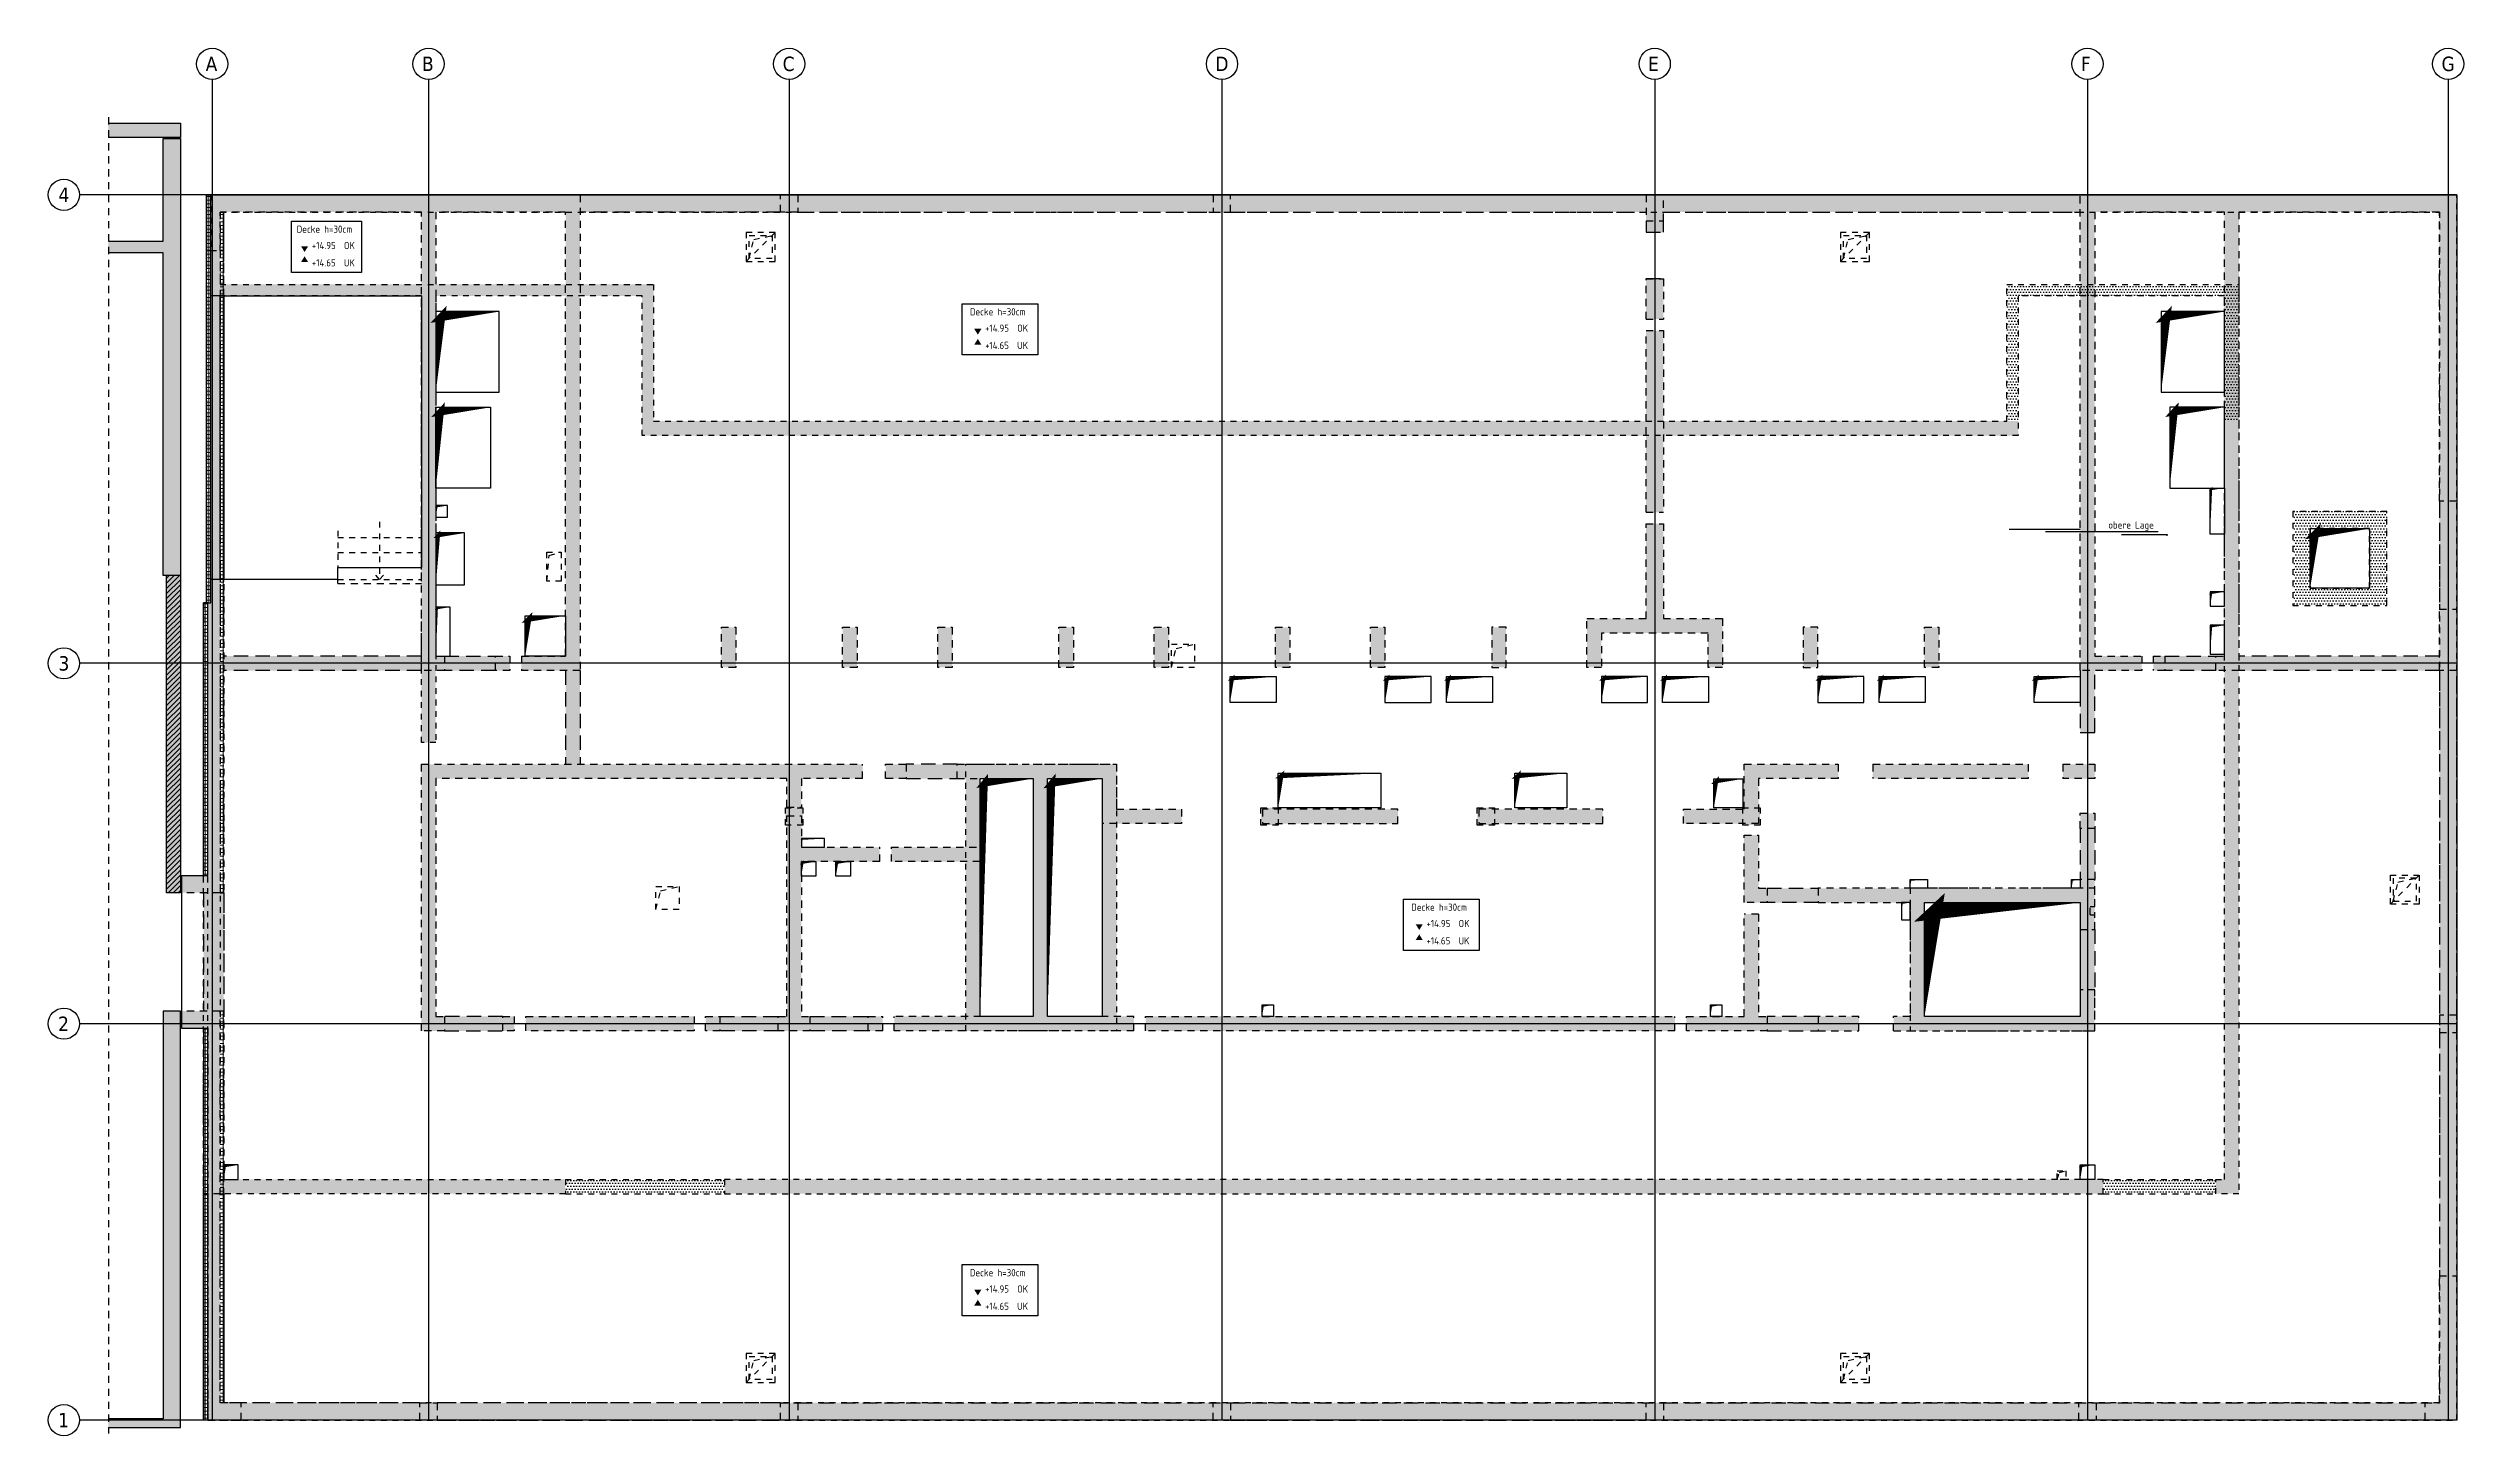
# Model space of a CAD drawing. Extents: x -177 to 93, y -12 to 49.
# Drawn here: x -177.34 to -135.48, y 13.76 to 37.82 of the extents above; entities that cross this region are included whole.
import ezdxf

# ---------------------------------------------------------------- set-up
doc = ezdxf.new("R2010")
doc.units = 0
doc.header["$LTSCALE"] = 0.5
for name, pattern in [('AUSGEZOGEN', [1000.01, 1000, 0.01]), ('DOT', [0.175, 0.05, -0.125]), ('HIDDEN', [0.375, 0.25, -0.125]), ('HIDDEN2', [0.187, 0.125, -0.062]), ('HIDDEN4', [0.12, 0.02, -0.1]), ('PUNKT', [0.175, 0.05, -0.125]), ('STRICHLINIE', [0.75, 0.5, -0.25]), ('VERDECKT', [0.375, 0.25, -0.125])]:
    doc.linetypes.add(name, pattern=pattern)
for name, color, linetype in [('ACHSEN', 7, 'Continuous'), ('AFU', 7, 'Continuous'), ('Bestand', 7, 'Continuous'), ('BETON', 7, 'Continuous'), ('Brüstung DG', 7, 'Continuous'), ('DD', 7, 'Continuous'), ('DG', 7, 'Continuous'), ('DRUEBER', 7, 'Continuous'), ('grau_dunkel', 7, 'Continuous'), ('grau_hell', 7, 'Continuous'), ('grau_mittel', 7, 'Continuous'), ('HILFE', 7, 'Continuous'), ('koten', 7, 'Continuous'), ('OBJEKT', 7, 'Continuous'), ('SCHATTEN', 7, 'Continuous'), ('SCHRAFF', 7, 'Continuous'), ('SFP_Achsen', 7, 'Continuous'), ('TEXT', 7, 'Continuous'), ('VERDECKT', 7, 'Continuous'), ('VERDECKT2', 7, 'Continuous')]:
    doc.layers.add(name, color=color, linetype=linetype)
doc.layers.add('NOPLOT', color=7, linetype='Continuous', plot=False)
doc.layers.add('zila_01_rb_02_stb-fertig_05_schraff', color=144, linetype='Continuous', lineweight=9)
doc.styles.add('helv', font='tahoma.ttf')
doc.styles.add('txt', font='isocp.shx')
doc.linetypes.add('AFU_50K', pattern='A,0.15,["/",Standard,S=0.2,R=0,X=-0.01,Y=-0.1],0.07,["/",Standard,S=0.2,R=0,X=-0.01,Y=-0.1],0.15', length=0.37)
pattern_1 = [(0, (-253.18728, 75.18589), (1e-17, 0.0625), []), (90, (-253.18728, 75.18589), (-0.0625, 2e-17), [])]
pattern_2 = [(0, (-253.18728, 75.18589), (0.025, 0.05), [0, -0.05])]

msp = doc.modelspace()

# ---------------------------------------------------------------- texts
at = {"layer": 'NOPLOT', "color": 191, "linetype": 'Continuous', "style": 'txt'}
msp.add_text('obere Lage', height=0.125, dxfattribs=at).set_placement((-141.6414, 29.4908))
at = {"layer": 'SFP_Achsen', "color": 6, "linetype": 'AUSGEZOGEN', "style": 'helv'}
for s, p in [('A', (-174.6164, 37.4254)), ('B', (-170.8664, 37.4254)), ('C', (-164.6164, 37.4254)), ('D', (-157.1164, 37.4254)), ('E', (-149.6164, 37.4254)), ('F', (-142.1164, 37.4254)), ('G', (-135.8664, 37.4254)), ('4', (-177.1681, 35.1531)), ('3', (-177.1667, 27.0281)), ('2', (-177.1731, 20.7781)), ('1', (-177.1731, 13.9031))]:
    msp.add_text(s, height=0.25, dxfattribs=at).set_placement(p)
at = {"layer": 'TEXT', "color": 1, "linetype": 'AUSGEZOGEN', "style": 'txt'}
for p in [(-173.0397, 34.6204), (-161.3718, 33.1878), (-153.7216, 22.862), (-161.3718, 16.5242)]:
    msp.add_text('Decke h=30cm', height=0.125, dxfattribs=at).set_placement(p)

# ---------------------------------------------------------------- blocks, each defined once
blk = doc.blocks.new('okrd_o')
at = {"layer": 'koten', "color": 7, "linetype": 'Continuous'}
blk.add_solid([(-0.125, 0.202), (0.125, 0.202), (0, 0)], dxfattribs=at)
at = {"layer": 'koten', "style": 'txt'}
blk.add_attdef('OKRD', (0.25, 0.1), '', height=0.25, dxfattribs=at)
blk = doc.blocks.new('okrd_u')
at = {"layer": 'koten', "color": 7, "linetype": 'Continuous'}
blk.add_solid([(-0.125, -0.202), (0.125, -0.202), (0, 0)], dxfattribs=at)
at = {"layer": 'koten', "style": 'txt'}
blk.add_attdef('OKRD', (0.25, -0.35), '', height=0.25, dxfattribs=at)

# ---------------------------------------------------------------- hatches: boundary and pattern name
at = {"layer": 'Brüstung DG', "linetype": 'DOT'}
h = msp.add_hatch(dxfattribs=at)
h.set_pattern_fill('DOTS', color=102, scale=0.8, double=1)
h.set_pattern_definition(pattern_2)
h.paths.add_polyline_path([(-174.3674, 34.9794), (-135.9024, 34.9794), (-135.9024, 14.3294), (-174.3674, 14.3294), (-174.3674, 17.9544), (-174.5774, 17.9544), (-174.5774, 14.0294), (-135.6024, 14.0294), (-135.6024, 35.2794), (-174.5274, 35.2794), (-174.5274, 34.3144), (-174.3674, 34.3144)])
at = {"layer": 'Brüstung DG', "linetype": 'AUSGEZOGEN'}
h = msp.add_hatch(dxfattribs=at)
h.set_pattern_fill('DOTS', color=102, scale=0.8, double=1)
h.set_pattern_definition([(0, (-258.56762, 75.18589), (0.025, 0.05), [0, -0.05])])
h.paths.add_polyline_path([(-138.4424, 29.7894), (-138.4424, 28.1594), (-136.8124, 28.1594), (-136.8124, 29.7894)])
h.paths.add_polyline_path([(-138.1424, 29.4894), (-138.1424, 28.4594), (-137.1124, 28.4594), (-137.1124, 29.4894)], flags=16)
at = {"layer": 'Brüstung DG', "linetype": 'DOT'}
h = msp.add_hatch(dxfattribs=at)
h.set_pattern_fill('DOTS', color=102, scale=0.8, double=1)
h.set_pattern_definition(pattern_2)
h.paths.add_polyline_path([(-165.6223, 18.2044), (-168.3824, 18.2044), (-168.3824, 17.9544), (-165.6224, 17.9544)])
h = msp.add_hatch(dxfattribs=at)
h.set_pattern_fill('DOTS', color=102, scale=0.8, double=1)
h.set_pattern_definition(pattern_2)
h.paths.add_polyline_path([(-139.7774, 18.2044), (-141.7274, 18.2044), (-141.7274, 17.9544), (-139.7774, 17.9543)])
at = {"layer": 'DG', "linetype": 'AUSGEZOGEN'}
h = msp.add_hatch(dxfattribs=at)
h.set_pattern_fill('DOTS', scale=0.8, double=1)
h.set_pattern_definition([(0, (-240.97757, 75.18589), (0.025, 0.05), [0, -0.05])])
h.paths.add_polyline_path([(-174.3674, 33.7244), (-174.3674, 34.3144), (-174.5274, 34.3144), (-174.5274, 28.2044), (-174.3674, 28.2044), (-174.3674, 33.5244), (-170.8774, 33.5244), (-170.8774, 25.7794), (-170.6274, 25.7794), (-170.6274, 33.5244), (-167.0524, 33.5244), (-167.0524, 31.1044), (-166.8524, 31.1044), (-166.8524, 33.7244)])
h = msp.add_hatch(dxfattribs=at)
h.set_pattern_fill('DOTS', scale=0.8, double=1)
h.set_pattern_definition([(0, (-253.18728, 70.7383), (0.025, 0.05), [0, -0.05])])
h.paths.add_polyline_path([(-139.6274, 33.5244), (-139.6274, 31.3544), (-139.3774, 31.3544), (-139.3774, 33.7244), (-143.4024, 33.7244), (-143.4024, 31.3544), (-143.2024, 31.3544), (-143.2024, 33.5244)])
h = msp.add_hatch(dxfattribs=at)
h.set_pattern_fill('DOTS', scale=0.8, double=1)
h.set_pattern_definition(pattern_2)
h.paths.add_polyline_path([(-165.6223, 18.2044), (-165.6224, 17.9544), (-141.7274, 17.9544), (-141.7274, 18.2044)])
h.paths.add_polyline_path([(-144.8274, 21.0294), (-144.8274, 23.0044), (-142.1274, 23.0044), (-142.1274, 22.5394), (-141.8774, 22.5394), (-141.8774, 23.2544), (-145.0774, 23.2544), (-145.0774, 20.7794), (-141.8774, 20.7794), (-141.8774, 21.4894), (-142.1274, 21.4894), (-142.1274, 21.0294)], flags=17)
h.paths.add_polyline_path([(-147.9774, 24.6494), (-147.9774, 24.3494), (-147.6774, 24.3494), (-147.6774, 24.6494)], flags=17)
h.paths.add_polyline_path([(-152.2774, 24.6494), (-152.5774, 24.6494), (-152.5774, 24.3494), (-152.2774, 24.3494)], flags=17)
h.paths.add_polyline_path([(-156.0274, 24.6494), (-156.3274, 24.6494), (-156.3274, 24.3494), (-156.0274, 24.3494)], flags=17)
h.paths.add_polyline_path([(-164.2674, 24.3494), (-164.2674, 24.6494), (-164.5674, 24.6494), (-164.5674, 24.3494)], flags=17)
h.paths.add_polyline_path([(-139.6274, 31.3544), (-139.6274, 18.2044), (-139.7774, 18.2044), (-139.7774, 17.9544), (-139.3774, 17.9544), (-139.3774, 31.3544)])
h.paths.add_polyline_path([(-174.3674, 28.2044), (-174.5774, 28.2044), (-174.5774, 17.9544), (-168.3824, 17.9544), (-168.3824, 18.2044), (-174.3674, 18.2044)])
h.paths.add_polyline_path([(-166.8524, 31.3544), (-166.8524, 31.1044), (-143.2024, 31.1044), (-143.2024, 31.3544)])
h = msp.add_hatch(dxfattribs=at)
h.set_pattern_fill('DOTS', scale=0.8, double=1)
h.set_pattern_definition([(0, (-253.18728, 75.18589), (0.025, 0.05), [0, -0.05])])
h.paths.add_polyline_path([(-161.4424, 25.4044), (-161.4424, 20.7794), (-158.8274, 20.7794), (-158.8274, 25.4044)])
h.paths.add_polyline_path([(-160.2774, 25.1544), (-161.1924, 25.1544), (-161.1924, 21.0294), (-160.2774, 21.0294)], flags=16)
h.paths.add_polyline_path([(-159.0774, 25.1544), (-160.0274, 25.1544), (-160.0274, 21.0294), (-159.0774, 21.0294)], flags=16)
at = {"layer": 'grau_hell'}
h = msp.add_hatch(color=9, dxfattribs=at)
h.paths.add_polyline_path([(-175.0524, 21.1243), (-175.3524, 21.1243), (-175.3524, 14.0493), (-176.3024, 14.0493), (-176.3024, 13.8993), (-175.0524, 13.8993)])
h.paths.add_polyline_path([(-175.2924, 23.1743), (-175.0524, 23.1743), (-175.0524, 28.6743), (-175.2924, 28.6743)])
h.paths.add_polyline_path([(-175.0524, 36.2543), (-175.3524, 36.2543), (-175.3524, 34.4743), (-176.3024, 34.4743), (-176.3024, 34.2743), (-175.3524, 34.2743), (-175.3524, 28.6743), (-175.0524, 28.6743)])
h.paths.add_polyline_path([(-175.0524, 36.2743), (-175.0524, 36.5243), (-176.3024, 36.5243), (-176.3024, 36.2743)])
at = {"layer": 'grau_mittel'}
h = msp.add_hatch(color=61, dxfattribs=at)
h.paths.add_polyline_path([(-135.6024, 35.2794), (-142.1274, 35.2794), (-142.1274, 27.0294), (-141.0624, 27.0294), (-141.0624, 27.2794), (-141.8773, 27.2794), (-141.8774, 34.9794), (-139.6274, 34.9794), (-139.6274, 27.2794), (-139.7774, 27.2794), (-139.7774, 27.0294), (-139.3774, 27.0294), (-139.3774, 34.9794), (-135.9024, 34.9794), (-135.9024, 29.9644), (-135.6024, 29.9644)])
h.paths.add_polyline_path([(-135.6024, 29.9644), (-135.9024, 29.9644), (-135.9024, 28.0944), (-135.6024, 28.0944)], flags=17)
h.paths.add_polyline_path([(-135.6024, 28.0944), (-135.9024, 28.0944), (-135.9024, 27.0294), (-135.6024, 27.0294)])
h.paths.add_polyline_path([(-135.9024, 27.0294), (-135.9024, 27.2794), (-139.3774, 27.2794), (-139.3774, 27.0294)])
h.paths.add_polyline_path([(-139.7774, 27.0294), (-139.7774, 27.2794), (-140.6624, 27.2794), (-140.6624, 27.0294)], flags=17)
h.paths.add_polyline_path([(-140.6624, 27.2794), (-140.8624, 27.2794), (-140.8624, 27.0294), (-140.6624, 27.0294)], flags=17)
h.paths.add_polyline_path([(-135.6024, 27.0294), (-135.9024, 27.0294), (-135.9024, 21.0544), (-135.6024, 21.0544)])
h.paths.add_polyline_path([(-135.9024, 20.7544), (-135.6024, 20.7544), (-135.6024, 21.0544), (-135.9024, 21.0544)])
h.paths.add_polyline_path([(-135.9024, 16.5294), (-135.6024, 16.5294), (-135.6024, 20.7544), (-135.9024, 20.7544)])
h.paths.add_polyline_path([(-135.6024, 16.5294), (-135.9024, 16.5294), (-135.9024, 14.3294), (-136.1524, 14.3294), (-136.1524, 14.0294), (-135.6024, 14.0294)])
h.paths.add_polyline_path([(-141.8524, 14.3294), (-141.8524, 14.0294), (-136.1524, 14.0294), (-136.1524, 14.3294)])
h.paths.add_polyline_path([(-142.1524, 14.3294), (-142.1524, 14.0294), (-141.8524, 14.0294), (-141.8524, 14.3294)])
h.paths.add_polyline_path([(-149.3524, 14.3294), (-149.3524, 14.0294), (-142.1524, 14.0294), (-142.1524, 14.3294)])
h.paths.add_polyline_path([(-149.6524, 14.3294), (-149.6524, 14.0294), (-149.3524, 14.0294), (-149.3524, 14.3294)])
h.paths.add_polyline_path([(-156.8524, 14.3294), (-156.8524, 14.0294), (-149.6524, 14.0294), (-149.6524, 14.3294)])
h.paths.add_polyline_path([(-157.1524, 14.0294), (-156.8524, 14.0294), (-156.8524, 14.3294), (-157.1524, 14.3294)])
h.paths.add_polyline_path([(-164.3524, 14.3294), (-164.3524, 14.0294), (-157.1524, 14.0294), (-157.1524, 14.3294)])
h.paths.add_polyline_path([(-164.3524, 14.3294), (-164.6524, 14.3294), (-164.6524, 14.0294), (-164.3524, 14.0294)])
h.paths.add_polyline_path([(-170.6024, 14.3294), (-170.6024, 14.0294), (-164.6524, 14.0294), (-164.6524, 14.3294)])
h.paths.add_polyline_path([(-170.9024, 14.3294), (-170.9024, 14.0294), (-170.6024, 14.0294), (-170.6024, 14.3294)])
h.paths.add_polyline_path([(-174.0024, 14.3294), (-174.0024, 14.0294), (-170.9024, 14.0294), (-170.9024, 14.3294)])
h.paths.add_polyline_path([(-174.3674, 14.3294), (-174.3674, 21.1243), (-175.0324, 21.1243), (-175.0324, 20.8243), (-174.5774, 20.8243), (-174.5774, 14.0294), (-174.0024, 14.0294), (-174.0024, 14.3294)])
h.paths.add_polyline_path([(-174.3024, 23.1743), (-174.3674, 23.1743), (-174.6524, 23.1743), (-174.6524, 21.1243), (-174.3674, 21.1243), (-174.3024, 21.1243)])
h.paths.add_polyline_path([(-174.3674, 34.9794), (-170.8774, 34.9794), (-170.8774, 27.0294), (-170.4774, 27.0294), (-170.4774, 27.2794), (-170.6274, 27.2794), (-170.6274, 34.9794), (-168.3774, 34.9794), (-168.3774, 27.2794), (-169.1424, 27.2794), (-169.1424, 27.0294), (-168.1274, 27.0294), (-168.1274, 35.2794), (-174.5274, 35.2794), (-174.5274, 28.2044), (-174.5774, 28.2044), (-174.5774, 23.4743), (-175.0324, 23.4743), (-175.0324, 23.1743), (-174.3674, 23.1743)])
h.paths.add_polyline_path([(-174.3024, 27.2794), (-174.3024, 27.0294), (-170.8774, 27.0294), (-170.8774, 27.2794)], flags=17)
h.paths.add_polyline_path([(-170.4774, 27.2794), (-170.4774, 27.0294), (-169.5923, 27.0294), (-169.5923, 27.2794)], flags=17)
h.paths.add_polyline_path([(-169.5923, 27.2794), (-169.5923, 27.0294), (-169.3424, 27.0294), (-169.3424, 27.2794)], flags=17)
h.paths.add_polyline_path([(-168.1274, 27.0294), (-168.3774, 27.0294), (-168.3774, 25.4044), (-168.1274, 25.4044)], flags=17)
h.paths.add_polyline_path([(-170.8774, 25.4044), (-170.8774, 20.7794), (-170.4774, 20.7794), (-170.4774, 21.0294), (-170.6273, 21.0294), (-170.6274, 25.1544), (-164.5424, 25.1544), (-164.5424, 24.6594), (-164.2924, 24.6594), (-164.2924, 25.1544), (-163.2324, 25.1544), (-163.2324, 25.4044)])
h.paths.add_polyline_path([(-169.4674, 20.7794), (-169.4674, 21.0294), (-170.4774, 21.0294), (-170.4774, 20.7794)], flags=17)
h.paths.add_polyline_path([(-169.4674, 20.7794), (-169.2674, 20.7794), (-169.2674, 21.0294), (-169.4674, 21.0294)])
h.paths.add_polyline_path([(-169.0674, 21.0294), (-169.0674, 20.7794), (-166.1524, 20.7794), (-166.1524, 21.0294)], flags=16)
h.paths.add_polyline_path([(-165.9524, 21.0294), (-165.9524, 20.7794), (-165.7024, 20.7794), (-165.7024, 21.0294)], flags=16)
h.paths.add_polyline_path([(-165.7024, 21.0294), (-165.7024, 20.7794), (-164.6924, 20.7794), (-164.6924, 21.0294)], flags=16)
h.paths.add_polyline_path([(-164.5424, 21.0294), (-164.6924, 21.0294), (-164.6924, 20.7794), (-164.1424, 20.7794), (-164.1424, 21.0294), (-164.2924, 21.0294), (-164.2924, 23.7144), (-162.9324, 23.7144), (-162.9324, 23.9644), (-164.2924, 23.9644), (-164.2924, 24.5094), (-164.5424, 24.5094)])
h.paths.add_polyline_path([(-164.1424, 21.0294), (-164.1424, 20.7794), (-163.1324, 20.7794), (-163.1324, 21.0294)], flags=16)
h.paths.add_polyline_path([(-163.1324, 20.7794), (-162.8824, 20.7794), (-162.8824, 21.0294), (-163.1324, 21.0294)])
h.paths.add_polyline_path([(-162.4774, 25.1544), (-162.4774, 25.4044), (-162.8324, 25.4044), (-162.8324, 25.1544)])
h.paths.add_polyline_path([(-161.5924, 25.1544), (-161.5924, 25.4044), (-162.4774, 25.4044), (-162.4774, 25.1544)])
h.paths.add_polyline_path([(-160.2774, 25.1544), (-160.2774, 21.0294), (-162.6824, 21.0294), (-162.6824, 20.7794), (-158.5273, 20.7794), (-158.5273, 21.0294), (-160.0273, 21.0294), (-160.0273, 25.1544), (-159.0774, 25.1544), (-159.0774, 24.3744), (-157.7024, 24.3744), (-157.7024, 24.6244), (-158.8274, 24.6244), (-158.8274, 25.4044), (-161.5924, 25.4044), (-161.5924, 25.1544)])
h.paths.add_polyline_path([(-162.7324, 23.9644), (-162.7324, 23.7144), (-161.1924, 23.7144), (-161.1924, 23.9644)])
h.paths.add_polyline_path([(-158.3273, 21.0294), (-158.3273, 20.7794), (-149.1524, 20.7794), (-149.1524, 21.0294)])
h.paths.add_polyline_path([(-153.9524, 24.3744), (-153.9524, 24.6244), (-156.3024, 24.6244), (-156.3024, 24.3744)])
h.paths.add_polyline_path([(-150.4024, 24.3744), (-150.4024, 24.6244), (-152.5524, 24.6244), (-152.5524, 24.3744)])
h.paths.add_polyline_path([(-149.0024, 24.6244), (-149.0024, 24.3744), (-147.7024, 24.3744), (-147.7024, 25.1544), (-146.3224, 25.1544), (-146.3224, 25.4044), (-147.9524, 25.4044), (-147.9524, 24.6244)])
h.paths.add_polyline_path([(-147.7023, 22.8044), (-147.9524, 22.8044), (-147.9524, 21.0294), (-148.9524, 21.0294), (-148.9524, 20.7794), (-147.5524, 20.7794), (-147.5524, 21.0294), (-147.7023, 21.0294)])
h.paths.add_polyline_path([(-146.6674, 20.7794), (-146.6674, 21.0294), (-147.5524, 21.0294), (-147.5524, 20.7794)])
h.paths.add_polyline_path([(-146.6674, 21.0294), (-146.6674, 20.7794), (-145.9623, 20.7794), (-145.9623, 21.0294)])
h.paths.add_polyline_path([(-145.3623, 21.0294), (-145.3623, 20.7794), (-141.8774, 20.7794), (-141.8774, 21.4894), (-142.1274, 21.4894), (-142.1274, 21.0294), (-144.8274, 21.0294), (-144.8274, 23.0044), (-142.1274, 23.0044), (-142.1274, 22.5394), (-141.8774, 22.5394), (-141.8774, 22.7894), (-141.9574, 22.7894), (-141.9574, 22.9394), (-141.8774, 22.9394), (-141.8774, 23.4041), (-142.1274, 23.4041), (-142.1273, 23.2544), (-146.6674, 23.2544), (-146.6674, 23.0044), (-145.0774, 23.0044), (-145.0774, 21.0294)])
h.paths.add_polyline_path([(-142.1274, 22.5394), (-142.1274, 21.4894), (-141.8774, 21.4894), (-141.8774, 22.5394)], flags=17)
h.paths.add_polyline_path([(-142.1274, 23.4041), (-141.8774, 23.4041), (-141.8774, 24.2891), (-142.1274, 24.2891)])
h.paths.add_polyline_path([(-141.8774, 24.5544), (-142.1274, 24.5544), (-142.1274, 24.2891), (-141.8774, 24.2891)])
h.paths.add_polyline_path([(-142.4274, 25.4044), (-142.4274, 25.1544), (-141.8774, 25.1544), (-141.8774, 25.4044)])
h.paths.add_polyline_path([(-143.0274, 25.1544), (-143.0274, 25.4044), (-145.7224, 25.4044), (-145.7224, 25.1544)])
h.paths.add_polyline_path([(-146.6674, 23.0044), (-146.6674, 23.2544), (-147.5524, 23.2544), (-147.5524, 23.0044)])
h.paths.add_polyline_path([(-147.5524, 23.0044), (-147.5524, 23.2544), (-147.7024, 23.2544), (-147.7024, 24.1744), (-147.9524, 24.1744), (-147.9524, 23.0044)])
h.paths.add_polyline_path([(-141.8774, 27.0294), (-142.1274, 27.0294), (-142.1274, 25.9544), (-141.8774, 25.9544)])
h.paths.add_polyline_path([(-144.8274, 27.0844), (-144.5774, 27.0844), (-144.5774, 27.7794), (-144.8274, 27.7794)])
h.paths.add_polyline_path([(-146.6774, 27.7794), (-146.9274, 27.7794), (-146.9274, 27.0844), (-146.6774, 27.0844)])
h.paths.add_polyline_path([(-148.5774, 27.6794), (-148.5774, 27.0844), (-148.3274, 27.0844), (-148.3274, 27.9294), (-149.3524, 27.9294), (-149.3524, 29.5744), (-149.6524, 29.5744), (-149.6524, 27.9294), (-150.6774, 27.9294), (-150.6774, 27.0844), (-150.4274, 27.0844), (-150.4274, 27.6794)])
h.paths.add_polyline_path([(-149.6524, 29.7744), (-149.3524, 29.7744), (-149.3524, 32.9244), (-149.6524, 32.9244)])
h.paths.add_polyline_path([(-149.3524, 33.8194), (-149.6524, 33.8194), (-149.6524, 33.1244), (-149.3524, 33.1244)])
h.paths.add_polyline_path([(-149.3524, 33.8194), (-149.3524, 33.8294), (-149.6524, 33.8294), (-149.6524, 33.8194)])
h.paths.add_polyline_path([(-149.3524, 34.6294), (-149.3524, 34.8294), (-149.6524, 34.8294), (-149.6524, 34.6294)])
h.paths.add_polyline_path([(-149.6524, 34.8294), (-149.3524, 34.8294), (-149.3524, 35.2794), (-149.6524, 35.2794)])
h.paths.add_polyline_path([(-149.3524, 35.2794), (-149.3524, 34.9794), (-142.1274, 34.9794), (-142.1274, 35.2794)])
h.paths.add_polyline_path([(-156.8524, 35.2794), (-156.8524, 34.9794), (-149.6524, 34.9794), (-149.6524, 35.2794)])
h.paths.add_polyline_path([(-157.1524, 35.2794), (-157.1524, 35.2794), (-157.1524, 34.9794), (-156.8524, 34.9794), (-156.8524, 35.2794)])
h.paths.add_polyline_path([(-164.3524, 35.2794), (-164.3524, 34.9794), (-157.1524, 34.9794), (-157.1524, 35.2794)])
h.paths.add_polyline_path([(-164.3524, 35.2794), (-164.6524, 35.2794), (-164.6524, 34.9794), (-164.3524, 34.9794)])
h.paths.add_polyline_path([(-168.1274, 35.2794), (-168.1274, 34.9794), (-164.6524, 34.9794), (-164.6524, 35.2794)])
h.paths.add_polyline_path([(-165.4274, 27.7794), (-165.6774, 27.7794), (-165.6774, 27.0844), (-165.4274, 27.0844)])
h.paths.add_polyline_path([(-163.3274, 27.7794), (-163.5774, 27.7794), (-163.5774, 27.0844), (-163.3274, 27.0844)])
h.paths.add_polyline_path([(-161.6774, 27.7794), (-161.9274, 27.7794), (-161.9274, 27.0844), (-161.6774, 27.0844)])
h.paths.add_polyline_path([(-159.5774, 27.7794), (-159.8274, 27.7794), (-159.8274, 27.0844), (-159.5774, 27.0844)])
h.paths.add_polyline_path([(-158.1774, 27.0844), (-157.9274, 27.0844), (-157.9274, 27.7794), (-158.1774, 27.7794)])
h.paths.add_polyline_path([(-156.0774, 27.0844), (-155.8274, 27.0844), (-155.8274, 27.7794), (-156.0774, 27.7794)])
h.paths.add_polyline_path([(-154.1774, 27.7794), (-154.4274, 27.7794), (-154.4274, 27.0844), (-154.1774, 27.0844)])
h.paths.add_polyline_path([(-152.3274, 27.0844), (-152.0774, 27.0844), (-152.0774, 27.7794), (-152.3274, 27.7794)])
at = {"layer": 'SCHRAFF'}
h = msp.add_hatch(dxfattribs=at)
h.set_pattern_fill('ANSI33', color=8, scale=0.5, double=1)
h.set_pattern_definition([(45, (-253.18728, 75.18589), (-0.08838835, 0.08838835), []), (45, (-253.09889, 75.18589), (-0.08838835, 0.08838835), [0.0625, -0.03125])])
h.paths.add_polyline_path([(-175.0524, 36.2543), (-175.3524, 36.2543), (-175.3524, 34.4743), (-176.3024, 34.4743), (-176.3024, 34.2743), (-175.3524, 34.2743), (-175.3524, 28.6743), (-175.0524, 28.6743)])
h.paths.add_polyline_path([(-175.0524, 21.1243), (-175.3524, 21.1243), (-175.3524, 14.0493), (-176.3024, 14.0493), (-176.3024, 13.8993), (-175.0524, 13.8993)])
h.paths.add_polyline_path([(-175.0524, 36.2743), (-175.0524, 36.5243), (-176.3024, 36.5243), (-176.3024, 36.2743)])
h = msp.add_hatch(dxfattribs=at)
h.set_pattern_fill('ANSI31', color=8, scale=0.5, double=1)
h.set_pattern_definition([(45, (-253.18728, 75.18589), (-0.044194174, 0.044194174), [])])
h.paths.add_polyline_path([(-175.0524, 28.6743), (-175.2924, 28.6743), (-175.2924, 23.1743), (-175.0524, 23.1743)])
at = {"layer": 'zila_01_rb_02_stb-fertig_05_schraff', "linetype": 'AUSGEZOGEN'}
h = msp.add_hatch(dxfattribs=at)
h.set_pattern_fill('ANSI37', color=102, scale=0.5, angle=-45)
h.set_pattern_definition(pattern_1)
h.paths.add_polyline_path([(-174.6024, 28.2044), (-174.5774, 28.2044), (-174.5274, 28.2044), (-174.5274, 35.2794), (-174.6024, 35.2794)])
h.paths.add_polyline_path([(-174.3024, 34.9794), (-174.3674, 34.9794), (-174.3674, 23.1743), (-174.3024, 23.1743)])
h.paths.add_polyline_path([(-174.6524, 23.4743), (-174.5774, 23.4743), (-174.5774, 28.2044), (-174.6024, 28.2044), (-174.6524, 28.2044)])
h = msp.add_hatch(dxfattribs=at)
h.set_pattern_fill('ANSI37', color=102, scale=0.5, angle=-45)
h.set_pattern_definition(pattern_1)
h.paths.add_polyline_path([(-174.6524, 14.0294), (-174.5774, 14.0294), (-174.5774, 20.8243), (-174.6524, 20.8243)])
h.paths.add_polyline_path([(-174.3674, 14.3294), (-174.3024, 14.3294), (-174.3024, 21.1243), (-174.3674, 21.1243)])

# ---------------------------------------------------------------- linework, layer by layer
at = {"color": 0, "linetype": 'ByBlock', "lineweight": -2}
for p, q in [((-174.3674, 17.9544), (-174.3024, 17.9544)), ((-174.3024, 17.9544), (-174.3024, 14.3294))]:
    msp.add_line(p, q, dxfattribs=at)
for points in [[(-174.5274, 35.2794), (-174.6024, 35.2794), (-174.6024, 34.3144), (-174.5274, 34.3144)], [(-174.3674, 34.3144), (-174.3024, 34.3144), (-174.3024, 34.9794)], [(-174.5774, 14.0294), (-174.6524, 14.0294), (-174.6524, 17.9544), (-174.5774, 17.9544)]]:
    msp.add_lwpolyline(points, dxfattribs=at)
at = {"layer": 'ACHSEN', "color": 140, "linetype": 'AUSGEZOGEN'}
for p, q in [((-174.5024, 37.2794), (-174.5024, 14.0294)), ((-170.7524, 37.2794), (-170.7524, 14.0294)), ((-164.5024, 37.2794), (-164.5024, 14.0294)), ((-157.0024, 37.2794), (-157.0024, 14.0294)), ((-149.5024, 37.2794), (-149.5024, 14.0294)), ((-142.0024, 37.2794), (-142.0024, 14.0294)), ((-135.7524, 37.2794), (-135.7524, 14.0294)), ((-135.6024, 35.2794), (-176.8024, 35.2794)), ((-135.6024, 27.1544), (-176.8024, 27.1544)), ((-135.6024, 20.9044), (-176.8024, 20.9044)), ((-135.6024, 14.0294), (-176.8024, 14.0294))]:
    msp.add_line(p, q, dxfattribs=at)
at = {"layer": 'AFU', "color": 8, "linetype": 'AFU_50K'}
for p, q in [((-174.3674, 33.5244), (-174.5274, 33.5244)), ((-174.3674, 28.6094), (-174.5274, 28.6094))]:
    msp.add_line(p, q, dxfattribs=at)
at = {"layer": 'Bestand', "color": 8, "linetype": 'AUSGEZOGEN'}
for p, q in [((-176.3024, 36.5243), (-175.0524, 36.5243)), ((-175.0524, 36.5243), (-175.0524, 36.2743)), ((-175.0524, 36.2743), (-176.3024, 36.2743)), ((-175.3524, 36.2543), (-175.0524, 36.2543)), ((-175.3524, 34.4743), (-175.3524, 36.2543)), ((-175.0524, 36.2543), (-175.0524, 28.6743)), ((-176.3024, 34.4743), (-175.3524, 34.4743)), ((-175.3524, 34.2743), (-176.3024, 34.2743)), ((-175.3524, 28.6743), (-175.3524, 34.2743)), ((-175.0524, 28.6743), (-175.3524, 28.6743)), ((-175.2924, 23.1743), (-175.2924, 28.6743)), ((-175.0524, 28.6743), (-175.0524, 23.1743)), ((-175.0524, 23.1743), (-175.2924, 23.1743)), ((-175.0524, 21.1243), (-175.3524, 21.1243)), ((-175.3524, 21.1243), (-175.3524, 14.0493)), ((-175.0524, 13.8993), (-175.0524, 21.1243)), ((-175.3524, 14.0493), (-176.3024, 14.0493)), ((-176.3024, 13.8993), (-175.0524, 13.8993))]:
    msp.add_line(p, q, dxfattribs=at)
at = {"layer": 'BETON', "color": 6, "linetype": 'AUSGEZOGEN'}
for p, q in [((-174.6024, 28.2044), (-174.6024, 35.2794)), ((-174.6024, 35.2794), (-135.6024, 35.2794)), ((-174.5274, 28.2044), (-174.5274, 35.2794)), ((-135.6024, 35.2794), (-135.6024, 14.0294)), ((-174.3674, 28.6094), (-174.3674, 33.5244)), ((-174.3674, 33.5244), (-170.8774, 33.5244)), ((-174.3024, 33.5244), (-174.3024, 28.6094)), ((-170.8774, 33.5244), (-170.8774, 28.8144)), ((-172.3274, 28.6094), (-174.3674, 28.6094)), ((-172.3274, 28.6094), (-172.3274, 28.8144)), ((-172.3274, 28.8144), (-170.8774, 28.8144)), ((-174.6524, 23.4743), (-174.6524, 28.2044)), ((-174.6524, 28.2044), (-174.5274, 28.2044)), ((-174.5774, 23.4743), (-174.5774, 28.2044)), ((-175.0324, 23.4743), (-175.0324, 20.8243)), ((-175.0324, 23.4743), (-174.5774, 23.4743)), ((-175.0324, 20.8243), (-174.5774, 20.8243)), ((-174.6524, 20.8243), (-174.6524, 14.0294)), ((-174.5774, 14.0294), (-174.5774, 20.8243)), ((-135.6024, 14.0294), (-174.6524, 14.0294))]:
    msp.add_line(p, q, dxfattribs=at)
for points in [[(-170.6274, 31.8544), (-169.5274, 31.8544), (-169.5274, 33.2544), (-170.6274, 33.2544)], [(-140.7274, 31.8544), (-139.6274, 31.8544), (-139.6274, 33.2544), (-140.7274, 33.2544)], [(-169.6774, 30.1944), (-170.6274, 30.1944), (-170.6274, 31.5944), (-169.6774, 31.5944)], [(-140.5774, 30.1944), (-139.6274, 30.1944), (-139.6274, 31.5944), (-140.5774, 31.5944)], [(-139.6274, 29.3944), (-139.8774, 29.3944), (-139.8774, 30.1944), (-139.6274, 30.1944)], [(-170.4274, 29.8894), (-170.6274, 29.8894), (-170.6274, 29.6894), (-170.4274, 29.6894)], [(-170.1274, 29.4144), (-170.6274, 29.4144), (-170.6274, 28.5144), (-170.1274, 28.5144)], [(-138.1424, 29.4894), (-137.1124, 29.4894), (-137.1124, 28.4594), (-138.1424, 28.4594)], [(-170.3774, 28.1294), (-170.6274, 28.1294), (-170.6274, 27.2794), (-170.3774, 27.2794)], [(-139.8774, 28.1444), (-139.6274, 28.1444), (-139.6274, 28.3944), (-139.8774, 28.3944)], [(-169.0774, 27.9794), (-168.3774, 27.9794), (-168.3774, 27.2794), (-169.0774, 27.2794)], [(-139.8774, 27.3144), (-139.6274, 27.3144), (-139.6274, 27.8144), (-139.8774, 27.8144)], [(-156.8624, 26.9244), (-156.0624, 26.9244), (-156.0624, 26.4744), (-156.8624, 26.4744)], [(-154.1774, 26.4744), (-153.3774, 26.4744), (-153.3774, 26.9244), (-154.1774, 26.9244)], [(-153.1124, 26.9244), (-152.3124, 26.9244), (-152.3124, 26.4744), (-153.1124, 26.4744)], [(-149.6274, 26.9244), (-150.4274, 26.9244), (-150.4274, 26.4744), (-149.6274, 26.4744)], [(-149.3674, 26.9244), (-148.5674, 26.9244), (-148.5674, 26.4744), (-149.3674, 26.4744)], [(-145.8774, 26.9244), (-146.6774, 26.9244), (-146.6774, 26.4744), (-145.8774, 26.4744)], [(-145.6124, 26.9244), (-144.8124, 26.9244), (-144.8124, 26.4744), (-145.6124, 26.4744)], [(-142.9274, 26.9244), (-142.1274, 26.9244), (-142.1274, 26.4744), (-142.9274, 26.4744)], [(-161.1924, 25.1544), (-160.2774, 25.1544), (-160.2774, 21.0294), (-161.1924, 21.0294)], [(-160.0274, 25.1544), (-159.0774, 25.1544), (-159.0774, 21.0294), (-160.0274, 21.0294)], [(-154.2474, 24.6494), (-156.0274, 24.6494), (-156.0274, 25.2494), (-154.2474, 25.2494)], [(-151.0274, 24.6494), (-151.9274, 24.6494), (-151.9274, 25.2494), (-151.0274, 25.2494)], [(-148.4774, 25.1494), (-147.9774, 25.1494), (-147.9774, 24.6494), (-148.4774, 24.6494)], [(-163.8924, 24.1144), (-164.2924, 24.1144), (-164.2924, 23.9644), (-163.8924, 23.9644)], [(-164.0424, 23.4644), (-164.2924, 23.4644), (-164.2924, 23.7144), (-164.0424, 23.7144)], [(-163.4424, 23.4644), (-163.6924, 23.4644), (-163.6924, 23.7144), (-163.4424, 23.7144)], [(-145.0774, 23.4044), (-144.7774, 23.4044), (-144.7774, 23.2544), (-145.0774, 23.2544)], [(-142.2773, 23.4044), (-142.1273, 23.4044), (-142.1273, 23.2544), (-142.2773, 23.2544)], [(-145.0774, 23.0044), (-145.2274, 23.0044), (-145.2274, 22.7044), (-145.0774, 22.7044)], [(-144.8274, 23.0044), (-142.1274, 23.0044), (-142.1274, 21.0294), (-144.8274, 21.0294)], [(-156.3074, 21.2294), (-156.1074, 21.2294), (-156.1074, 21.0294), (-156.3074, 21.0294)], [(-148.5374, 21.2294), (-148.3374, 21.2294), (-148.3374, 21.0294), (-148.5374, 21.0294)], [(-174.0524, 18.4544), (-174.3024, 18.4544), (-174.3024, 18.2044), (-174.0524, 18.2044)], [(-142.1274, 18.4544), (-141.8774, 18.4544), (-141.8774, 18.2044), (-142.1274, 18.2044)]]:
    msp.add_lwpolyline(points, close=True, dxfattribs=at)
at = {"layer": 'Brüstung DG', "color": 102, "linetype": 'DOT'}
for p, q in [((-138.4424, 29.7894), (-138.4424, 28.1594)), ((-136.8124, 29.7894), (-138.4424, 29.7894)), ((-136.8124, 28.1594), (-136.8124, 29.7894)), ((-137.1124, 29.4894), (-138.1424, 29.4894)), ((-138.1424, 29.4894), (-138.1424, 28.4594)), ((-137.1124, 28.4594), (-137.1124, 29.4894)), ((-138.4424, 28.1594), (-136.8124, 28.1594)), ((-138.1424, 28.4594), (-137.1124, 28.4594)), ((-168.3824, 18.2044), (-165.6223, 18.2044)), ((-141.7274, 18.2044), (-139.7774, 18.2044)), ((-168.3824, 17.9544), (-165.6224, 17.9544)), ((-141.7274, 17.9544), (-139.7774, 17.9543))]:
    msp.add_line(p, q, dxfattribs=at)
at = {"layer": 'Brüstung DG', "color": 102, "linetype": 'PUNKT', "lineweight": -2}
msp.add_lwpolyline([(-174.3674, 34.3144), (-174.3674, 34.3144), (-174.3674, 34.3144), (-174.3674, 34.9794), (-135.9024, 34.9794), (-135.9024, 14.3294), (-174.3674, 14.3294), (-174.3674, 17.9544), (-174.5774, 17.9544), (-174.5774, 14.0294), (-135.6024, 14.0294), (-135.6024, 35.2794), (-174.5274, 35.2794), (-174.5274, 34.3144), (-174.5274, 34.3144), (-174.5274, 34.3144)], close=True, dxfattribs=at)
at = {"layer": 'DD', "color": 7, "linetype": 'HIDDEN2'}
for p, q in [((-165.1974, 34.1744), (-165.1158, 34.5041)), ((-165.1158, 34.5041), (-164.7974, 34.5744)), ((-146.2324, 34.1744), (-146.1508, 34.5041)), ((-146.1508, 34.5041), (-145.8324, 34.5744)), ((-168.7024, 28.5794), (-168.6618, 29.026)), ((-168.6618, 29.026), (-168.4524, 29.0794)), ((-157.8774, 27.0844), (-157.7972, 27.4109)), ((-157.7972, 27.4109), (-157.4774, 27.4844)), ((-166.8124, 22.8844), (-166.7322, 23.2109)), ((-166.7322, 23.2109), (-166.4124, 23.2844)), ((-136.7024, 23.0294), (-136.6208, 23.3591)), ((-136.6208, 23.3591), (-136.3024, 23.4294)), ((-142.5274, 18.2044), (-142.4942, 18.3221)), ((-142.4942, 18.3221), (-142.3774, 18.3544)), ((-165.1158, 15.0641), (-164.7974, 15.1344)), ((-146.1508, 15.0641), (-145.8324, 15.1344)), ((-165.1974, 14.7344), (-165.1158, 15.0641)), ((-146.2324, 14.7344), (-146.1508, 15.0641))]:
    msp.add_line(p, q, dxfattribs=at)
for points in [[(-165.1974, 34.5744), (-164.7974, 34.5744), (-164.7974, 34.1744), (-165.1974, 34.1744)], [(-146.2324, 34.5744), (-145.8324, 34.5744), (-145.8324, 34.1744), (-146.2324, 34.1744)], [(-168.7024, 29.0794), (-168.4524, 29.0794), (-168.4524, 28.5794), (-168.7024, 28.5794)], [(-157.8774, 27.4844), (-157.4774, 27.4844), (-157.4774, 27.0844), (-157.8774, 27.0844)], [(-166.8124, 23.2844), (-166.4124, 23.2844), (-166.4124, 22.8844), (-166.8124, 22.8844)], [(-136.7024, 23.0294), (-136.3024, 23.0294), (-136.3024, 23.4294), (-136.7024, 23.4294)], [(-142.5274, 18.3544), (-142.3774, 18.3544), (-142.3774, 18.2044), (-142.5274, 18.2044)], [(-165.1974, 15.1344), (-164.7974, 15.1344), (-164.7974, 14.7344), (-165.1974, 14.7344)], [(-146.2324, 15.1344), (-145.8324, 15.1344), (-145.8324, 14.7344), (-146.2324, 14.7344)]]:
    msp.add_lwpolyline(points, close=True, dxfattribs=at)
at = {"layer": 'DG', "color": 7, "linetype": 'PUNKT', "lineweight": -2}
for p, q in [((-174.5274, 34.3144), (-174.6024, 34.3144)), ((-174.6024, 34.3144), (-174.6024, 28.2044)), ((-174.5274, 28.2044), (-174.5274, 34.3144)), ((-174.5274, 34.3144), (-174.3674, 34.3144)), ((-174.3024, 34.3144), (-174.3674, 34.3144)), ((-174.3674, 34.3144), (-174.3674, 33.7244)), ((-174.3024, 33.7244), (-174.3024, 34.3144)), ((-174.3674, 33.7244), (-166.8524, 33.7244)), ((-174.3674, 33.5244), (-174.3674, 18.2044)), ((-170.8774, 33.5244), (-174.3674, 33.5244)), ((-174.3024, 33.5244), (-174.3024, 18.2044)), ((-170.8774, 25.7794), (-170.8774, 33.5244)), ((-167.0524, 33.5244), (-170.6274, 33.5244)), ((-170.6274, 33.5244), (-170.6274, 25.7794)), ((-167.0524, 31.1044), (-167.0524, 33.5244)), ((-166.8524, 33.7244), (-166.8524, 31.3544)), ((-143.4024, 31.3544), (-143.4024, 33.7244)), ((-143.4024, 33.7244), (-139.3774, 33.7244)), ((-139.6274, 33.5244), (-143.2024, 33.5244)), ((-143.2024, 33.5244), (-143.2024, 31.1044)), ((-139.6274, 18.2044), (-139.6274, 33.5244)), ((-139.3774, 33.7244), (-139.3774, 17.9544)), ((-143.2024, 31.1044), (-167.0524, 31.1044)), ((-166.8524, 31.3544), (-143.4024, 31.3544)), ((-174.6524, 17.9544), (-174.6524, 28.2044)), ((-174.6524, 28.2044), (-174.5774, 28.2044)), ((-174.6024, 28.2044), (-174.5774, 28.2044)), ((-174.5774, 17.9544), (-174.5774, 28.2044)), ((-174.5774, 28.2044), (-174.5274, 28.2044)), ((-170.6274, 25.7794), (-170.8774, 25.7794)), ((-161.4424, 25.4044), (-158.8274, 25.4044)), ((-161.4424, 20.7794), (-161.4424, 25.4044)), ((-161.1924, 25.1544), (-160.2774, 25.1544)), ((-161.1924, 21.0294), (-161.1924, 25.1544)), ((-160.2774, 25.4044), (-160.0274, 25.4044)), ((-160.2774, 25.1544), (-160.2774, 21.0294)), ((-160.0274, 25.1544), (-159.0774, 25.1544)), ((-160.0274, 21.0294), (-160.0274, 25.1544)), ((-159.0774, 25.1544), (-159.0774, 21.0294)), ((-158.8274, 25.4044), (-158.8274, 20.7794)), ((-141.8774, 23.2544), (-145.0774, 23.2544)), ((-145.0774, 23.2544), (-145.0774, 20.7794)), ((-141.8774, 22.5394), (-141.8774, 23.2544)), ((-144.8274, 21.0294), (-144.8274, 23.0044)), ((-144.8274, 23.0044), (-142.1274, 23.0044)), ((-142.1274, 23.0044), (-142.1274, 22.5394)), ((-142.1274, 22.5394), (-141.8774, 22.5394)), ((-141.8774, 21.4894), (-142.1274, 21.4894)), ((-142.1274, 21.4894), (-142.1274, 21.0294)), ((-141.8774, 20.7794), (-141.8774, 21.4894)), ((-160.2774, 21.0294), (-161.1924, 21.0294)), ((-159.0774, 21.0294), (-160.0274, 21.0294)), ((-142.1274, 21.0294), (-144.8274, 21.0294)), ((-158.8274, 20.7794), (-161.4424, 20.7794)), ((-160.0274, 20.7794), (-160.2774, 20.7794)), ((-145.0774, 20.7794), (-141.8774, 20.7794)), ((-174.3674, 18.2044), (-168.3824, 18.2044)), ((-168.3824, 18.2044), (-168.3824, 17.9544)), ((-165.6223, 18.2044), (-165.6224, 17.9544)), ((-141.7274, 18.2044), (-165.6223, 18.2044)), ((-141.7274, 17.9544), (-141.7274, 18.2044)), ((-139.7774, 17.9544), (-139.7774, 18.2044)), ((-139.7774, 18.2044), (-139.6274, 18.2044)), ((-174.5774, 17.9544), (-174.6524, 17.9544)), ((-168.3824, 17.9544), (-174.5774, 17.9544)), ((-165.6224, 17.9544), (-141.7274, 17.9544)), ((-139.3774, 17.9544), (-139.7774, 17.9544))]:
    msp.add_line(p, q, dxfattribs=at)
for points in [[(-164.5674, 24.6494), (-164.2674, 24.6494), (-164.2674, 24.3494), (-164.5674, 24.3494)], [(-156.3274, 24.6494), (-156.0274, 24.6494), (-156.0274, 24.3494), (-156.3274, 24.3494)], [(-152.5774, 24.6494), (-152.2774, 24.6494), (-152.2774, 24.3494), (-152.5774, 24.3494)], [(-147.9774, 24.6494), (-147.6774, 24.6494), (-147.6774, 24.3494), (-147.9774, 24.3494)]]:
    msp.add_lwpolyline(points, close=True, dxfattribs=at)
at = {"layer": 'DRUEBER', "color": 7, "linetype": 'PUNKT'}
for p, q in [((-165.2474, 34.1244), (-164.7474, 34.6244)), ((-146.2824, 34.1244), (-145.7824, 34.6244)), ((-136.7524, 22.9794), (-136.2524, 23.4794)), ((-165.2474, 14.6844), (-164.7474, 15.1844)), ((-146.2824, 14.6844), (-145.7824, 15.1844))]:
    msp.add_line(p, q, dxfattribs=at)
at = {"layer": 'DRUEBER', "color": 171, "linetype": 'HIDDEN4'}
for p, q in [((-172.3274, 29.4511), (-172.3274, 28.8144)), ((-172.3274, 29.3344), (-170.8774, 29.3344)), ((-172.3274, 29.0744), (-170.8774, 29.0744))]:
    msp.add_line(p, q, dxfattribs=at)
at = {"layer": 'DRUEBER', "color": 102, "linetype": 'HIDDEN2'}
for p, q in [((-171.6024, 29.6073), (-171.6024, 28.6094)), ((-171.6024, 28.6094), (-171.7121, 28.734)), ((-171.6024, 28.6094), (-171.4926, 28.734))]:
    msp.add_line(p, q, dxfattribs=at)
at = {"layer": 'DRUEBER', "color": 7, "linetype": 'DOT'}
msp.add_line((-172.3274, 28.6094), (-170.8774, 28.6094), dxfattribs=at)
at = {"layer": 'DRUEBER', "color": 7, "linetype": 'PUNKT'}
for points in [[(-164.7474, 34.6244), (-165.2474, 34.6244), (-165.2474, 34.1244), (-164.7474, 34.1244)], [(-145.7824, 34.6244), (-146.2824, 34.6244), (-146.2824, 34.1244), (-145.7824, 34.1244)], [(-136.7524, 23.4794), (-136.2524, 23.4794), (-136.2524, 22.9794), (-136.7524, 22.9794)], [(-164.7474, 15.1844), (-165.2474, 15.1844), (-165.2474, 14.6844), (-164.7474, 14.6844)], [(-145.7824, 15.1844), (-146.2824, 15.1844), (-146.2824, 14.6844), (-145.7824, 14.6844)]]:
    msp.add_lwpolyline(points, close=True, dxfattribs=at)
at = {"layer": 'grau_dunkel', "color": 21}
for points in [[(-161.1924, 21.0294, 0, 0.1335, 0), (-161.1256, 25.1533, 0, 0, 0), (-161.1863, 25.08, 0.1492, 0, 0), (-160.2774, 25.1544, 0, 0, 0)], [(-160.0273, 21.0294, 0, 0.1388, 0), (-159.958, 25.1532, 0, 0, 0), (-160.021, 25.0772, 0.1549, 0, 0), (-159.0774, 25.1544, 0, 0, 0)], [(-142.1274, 23.0044, 0, 0.31, 0), (-144.8185, 22.8496, 0, 0, 0), (-144.6669, 22.9912, 0.3221, 0, 0), (-144.8274, 21.0294, 0, 0, 0)]]:
    msp.add_lwpolyline(points, format="xyseb", dxfattribs=at)
at = {"layer": 'HILFE', "color": 102, "linetype": 'HIDDEN'}
msp.add_line((-176.3024, 36.6243), (-176.3024, 13.7993), dxfattribs=at)
at = {"layer": 'HILFE', "color": 102, "linetype": 'AUSGEZOGEN'}
msp.add_line((-174.5774, 17.9544), (-174.6524, 17.9544), dxfattribs=at)
at = {"layer": 'NOPLOT', "color": 191, "linetype": 'AUSGEZOGEN'}
msp.add_line((-140.6274, 29.3799), (-141.4124, 29.3799), dxfattribs=at)
at = {"layer": 'NOPLOT', "color": 191, "linetype": 'Continuous'}
for points in [[(-142.1274, 29.472), (-143.3618, 29.472)], [(-140.7797, 29.4338), (-142.7274, 29.4338)]]:
    msp.add_lwpolyline(points, dxfattribs=at)
at = {"layer": 'NOPLOT', "color": 191, "linetype": 'AUSGEZOGEN'}
msp.add_circle((-140.6274, 29.3799), 0.008, dxfattribs=at)
at = {"layer": 'OBJEKT', "color": 1, "linetype": 'AUSGEZOGEN'}
for points in [[(-173.1258, 34.8236), (-171.914, 34.8236), (-171.914, 33.9344), (-173.1258, 33.9344)], [(-161.5079, 33.391), (-160.1961, 33.391), (-160.1961, 32.5018), (-161.5079, 32.5018)], [(-153.8577, 23.0652), (-152.5459, 23.0652), (-152.5459, 22.1761), (-153.8577, 22.1761)], [(-161.5079, 16.7274), (-160.1961, 16.7274), (-160.1961, 15.8383), (-161.5079, 15.8383)]]:
    msp.add_lwpolyline(points, close=True, dxfattribs=at)
at = {"layer": 'SCHATTEN', "color": 1, "linetype": 'AUSGEZOGEN'}
for points in [[(-170.6274, 31.8544, 0, 0.174, 0), (-170.5405, 33.2489, 0, 0, 0), (-170.62, 33.165, 0.1794, 0, 0), (-169.5274, 33.2544, 0, 0, 0)], [(-140.7274, 31.8544, 0, 0.174, 0), (-140.6405, 33.2489, 0, 0, 0), (-140.72, 33.165, 0.1794, 0, 0), (-139.6274, 33.2544, 0, 0, 0)], [(-169.6774, 31.5944, 0, 0.1549, 0), (-170.621, 31.5172, 0, 0, 0), (-170.5535, 31.5904, 0.148, 0, 0), (-170.6274, 30.1944, 0, 0, 0)], [(-140.5774, 30.1944, 0, 0.148, 0), (-140.5035, 31.5904, 0, 0, 0), (-140.571, 31.5172, 0.1549, 0, 0), (-139.6274, 31.5944, 0, 0, 0)], [(-139.8774, 29.3944, 0, 0.037, 0), (-139.8589, 30.1939, 0, 0, 0), (-139.8757, 30.174, 0.0408, 0, 0), (-139.6274, 30.1944, 0, 0, 0)], [(-170.6274, 29.6894, 0, 0.0326, 0), (-170.6111, 29.888, 0, 0, 0), (-170.626, 29.8731, 0.0326, 0, 0), (-170.4274, 29.8894, 0, 0, 0)], [(-170.6274, 28.5144, 0, 0.0765, 0), (-170.5891, 29.4127, 0, 0, 0), (-170.624, 29.3737, 0.0815, 0, 0), (-170.1274, 29.4144, 0, 0, 0)], [(-138.1424, 28.4594, 0, 0.168, 0), (-138.0587, 29.4825, 0, 0, 0), (-138.1355, 29.4057, 0.168, 0, 0), (-137.1124, 29.4894, 0, 0, 0)], [(-170.6274, 27.2794, 0, 0.0369, 0), (-170.6089, 28.129, 0, 0, 0), (-170.6257, 28.109, 0.0408, 0, 0), (-170.3774, 28.1294, 0, 0, 0)], [(-139.8774, 28.1444, 0, 0.0408, 0), (-139.857, 28.3927, 0, 0, 0), (-139.8757, 28.374, 0.0408, 0, 0), (-139.6274, 28.3944, 0, 0, 0)], [(-169.0774, 27.2794, 0, 0.1141, 0), (-169.0205, 27.9747, 0, 0, 0), (-169.0727, 27.9225, 0.1141, 0, 0), (-168.3774, 27.9794, 0, 0, 0)], [(-139.8774, 27.3144, 0, 0.038, 0), (-139.8584, 27.8136, 0, 0, 0), (-139.8757, 27.794, 0.0408, 0, 0), (-139.6274, 27.8144, 0, 0, 0)], [(-156.8624, 26.4744, 0, 0.0734, 0), (-156.8258, 26.9214, 0, 0, 0), (-156.8609, 26.8899, 0.0689, 0, 0), (-156.0624, 26.9244, 0, 0, 0)], [(-154.1774, 26.4744, 0, 0.0734, 0), (-154.1408, 26.9214, 0, 0, 0), (-154.1759, 26.8899, 0.0689, 0, 0), (-153.3774, 26.9244, 0, 0, 0)], [(-153.1124, 26.4744, 0, 0.0734, 0), (-153.0758, 26.9214, 0, 0, 0), (-153.1109, 26.8899, 0.0689, 0, 0), (-152.3124, 26.9244, 0, 0, 0)], [(-150.4274, 26.4744, 0, 0.0734, 0), (-150.3908, 26.9214, 0, 0, 0), (-150.4259, 26.8899, 0.0689, 0, 0), (-149.6274, 26.9244, 0, 0, 0)], [(-149.3674, 26.4744, 0, 0.0734, 0), (-149.3308, 26.9214, 0, 0, 0), (-149.3659, 26.8899, 0.0689, 0, 0), (-148.5674, 26.9244, 0, 0, 0)], [(-146.6774, 26.4744, 0, 0.0734, 0), (-146.6408, 26.9214, 0, 0, 0), (-146.6759, 26.8899, 0.0689, 0, 0), (-145.8774, 26.9244, 0, 0, 0)], [(-145.6124, 26.4744, 0, 0.0734, 0), (-145.5758, 26.9214, 0, 0, 0), (-145.6109, 26.8899, 0.0689, 0, 0), (-144.8124, 26.9244, 0, 0, 0)], [(-142.9274, 26.4744, 0, 0.0734, 0), (-142.8908, 26.9214, 0, 0, 0), (-142.9259, 26.8899, 0.0689, 0, 0), (-142.1274, 26.9244, 0, 0, 0)], [(-156.0274, 24.6494, 0, 0.0978, 0), (-155.9786, 25.2454, 0, 0, 0), (-156.0262, 25.2049, 0.089, 0, 0), (-154.2474, 25.2494, 0, 0, 0)], [(-151.9274, 24.6494, 0, 0.0978, 0), (-151.8786, 25.2454, 0, 0, 0), (-151.9249, 25.2028, 0.0933, 0, 0), (-151.0274, 25.2494, 0, 0, 0)], [(-148.4774, 24.6494, 0, 0.0815, 0), (-148.4367, 25.146, 0, 0, 0), (-148.474, 25.1087, 0.0815, 0, 0), (-147.9774, 25.1494, 0, 0, 0)], [(-164.2924, 23.9644, 0, 0.0245, 0), (-164.2802, 24.1134, 0, 0, 0), (-164.292, 24.1032, 0.0224, 0, 0), (-163.8924, 24.1144, 0, 0, 0)], [(-164.2924, 23.4644, 0, 0.0408, 0), (-164.272, 23.7127, 0, 0, 0), (-164.2907, 23.694, 0.0408, 0, 0), (-164.0424, 23.7144, 0, 0, 0)], [(-163.6924, 23.4644, 0, 0.0408, 0), (-163.672, 23.7127, 0, 0, 0), (-163.6907, 23.694, 0.0408, 0, 0), (-163.4424, 23.7144, 0, 0, 0)], [(-145.0774, 23.2544, 0, 0.0245, 0), (-145.0652, 23.4034, 0, 0, 0), (-145.0769, 23.393, 0.0228, 0, 0), (-144.7774, 23.4044, 0, 0, 0)], [(-142.2773, 23.2544, 0, 0.0244, 0), (-142.2651, 23.4034, 0, 0, 0), (-142.2763, 23.3922, 0.0244, 0, 0), (-142.1274, 23.4041, 0, 0, 0)], [(-145.2274, 22.7044, 0, 0.0228, 0), (-145.216, 23.0039, 0, 0, 0), (-145.2264, 22.9922, 0.0245, 0, 0), (-145.0774, 23.0044, 0, 0, 0)], [(-156.1074, 21.2294, 0, 0.0326, 0), (-156.306, 21.2131, 0, 0, 0), (-156.2911, 21.228, 0.0326, 0, 0), (-156.3074, 21.0294, 0, 0, 0)], [(-148.3374, 21.2294, 0, 0.0326, 0), (-148.536, 21.2131, 0, 0, 0), (-148.5211, 21.228, 0.0326, 0, 0), (-148.5374, 21.0294, 0, 0, 0)], [(-174.3024, 18.2044, 0, 0.0408, 0), (-174.282, 18.4527, 0, 0, 0), (-174.3007, 18.434, 0.0408, 0, 0), (-174.0524, 18.4544, 0, 0, 0)], [(-142.1274, 18.2044, 0, 0.0408, 0), (-142.107, 18.4527, 0, 0, 0), (-142.1257, 18.434, 0.0408, 0, 0), (-141.8774, 18.4544, 0, 0, 0)]]:
    msp.add_lwpolyline(points, format="xyseb", dxfattribs=at)
at = {"layer": 'SFP_Achsen', "color": 7, "linetype": 'AUSGEZOGEN'}
for centre in [(-174.5024, 37.5498), (-170.7524, 37.5498), (-164.5024, 37.5498), (-157.0024, 37.5498), (-149.5024, 37.5498), (-142.0024, 37.5498), (-135.7524, 37.5498), (-177.0728, 35.2794), (-177.0728, 27.1544), (-177.0728, 20.9044), (-177.0728, 14.0294)]:
    msp.add_circle(centre, 0.2705, dxfattribs=at)
at = {"layer": 'VERDECKT', "color": 7, "linetype": 'VERDECKT', "lineweight": -2}
for p, q in [((-174.5274, 35.2794), (-168.1274, 35.2794)), ((-174.5274, 28.2044), (-174.5274, 35.2794)), ((-168.1274, 35.2794), (-168.1274, 27.0294)), ((-142.1274, 27.0294), (-142.1274, 35.2794)), ((-142.1274, 35.2794), (-135.6024, 35.2794)), ((-135.6024, 35.2794), (-135.6024, 29.9644)), ((-170.8774, 34.9794), (-174.3674, 34.9794)), ((-174.3674, 34.9794), (-174.3674, 23.1743)), ((-170.8774, 27.0294), (-170.8774, 34.9794)), ((-168.3774, 34.9794), (-170.6274, 34.9794)), ((-170.6274, 34.9794), (-170.6274, 27.2794)), ((-168.3774, 27.2794), (-168.3774, 34.9794)), ((-139.6274, 34.9794), (-141.8774, 34.9794)), ((-141.8774, 34.9794), (-141.8773, 27.2794)), ((-139.6274, 27.2794), (-139.6274, 34.9794)), ((-135.9024, 34.9794), (-139.3774, 34.9794)), ((-139.3774, 34.9794), (-139.3774, 27.0294)), ((-135.9024, 29.9644), (-135.9024, 34.9794)), ((-149.6524, 33.1244), (-149.6524, 33.8194)), ((-149.6524, 33.8194), (-149.3524, 33.8194)), ((-149.3524, 33.8194), (-149.3524, 33.1244)), ((-149.6524, 29.7744), (-149.6524, 32.9244)), ((-149.3524, 32.9244), (-149.3524, 29.7744)), ((-135.6024, 29.9644), (-135.9024, 29.9644)), ((-149.6524, 27.9294), (-149.6524, 29.5744)), ((-149.3524, 29.5744), (-149.3524, 27.9294)), ((-174.5774, 23.4743), (-174.5774, 28.2044)), ((-174.5774, 28.2044), (-174.5274, 28.2044)), ((-150.6774, 27.0844), (-150.6774, 27.9294)), ((-150.6774, 27.9294), (-149.6524, 27.9294)), ((-148.5774, 27.6794), (-150.4274, 27.6794)), ((-150.4274, 27.6794), (-150.4274, 27.0844)), ((-149.3524, 27.9294), (-148.3274, 27.9294)), ((-148.5774, 27.0844), (-148.5774, 27.6794)), ((-148.3274, 27.9294), (-148.3274, 27.0844)), ((-170.6274, 27.2794), (-170.4774, 27.2794)), ((-170.4774, 27.2794), (-170.4774, 27.0294)), ((-169.5923, 27.0294), (-169.5923, 27.2794)), ((-169.5923, 27.2794), (-169.3424, 27.2794)), ((-169.1424, 27.2794), (-168.3774, 27.2794)), ((-141.8773, 27.2794), (-141.0624, 27.2794)), ((-140.8624, 27.2794), (-140.6624, 27.2794)), ((-140.6624, 27.2794), (-140.6624, 27.0294)), ((-139.7774, 27.0294), (-139.7774, 27.2794)), ((-139.7774, 27.2794), (-139.6274, 27.2794)), ((-170.4774, 27.0294), (-170.8774, 27.0294)), ((-169.3424, 27.0294), (-169.5923, 27.0294)), ((-168.1274, 27.0294), (-169.1424, 27.0294)), ((-150.4274, 27.0844), (-150.6774, 27.0844)), ((-148.3274, 27.0844), (-148.5774, 27.0844)), ((-141.0624, 27.0294), (-142.1274, 27.0294)), ((-140.6624, 27.0294), (-140.8624, 27.0294)), ((-139.3774, 27.0294), (-139.7774, 27.0294)), ((-170.8774, 20.7794), (-170.8774, 25.4044)), ((-170.8774, 25.4044), (-163.2324, 25.4044)), ((-164.5424, 25.1544), (-170.6274, 25.1544)), ((-170.6274, 25.1544), (-170.6273, 21.0294)), ((-164.5424, 24.6594), (-164.5424, 25.1544)), ((-163.2324, 25.1544), (-164.2924, 25.1544)), ((-164.2924, 25.1544), (-164.2924, 24.6594)), ((-162.8324, 25.4044), (-162.4774, 25.4044)), ((-162.4774, 25.1544), (-162.8324, 25.1544)), ((-162.4774, 25.4044), (-162.4774, 25.1544)), ((-161.5924, 25.1544), (-161.5924, 25.4044)), ((-161.5924, 25.4044), (-158.8274, 25.4044)), ((-161.5924, 25.1544), (-160.2774, 25.1544)), ((-160.2774, 25.1544), (-160.2774, 21.0294)), ((-160.0274, 25.1544), (-159.0774, 25.1544)), ((-160.0273, 21.0294), (-160.0273, 25.1544)), ((-159.0774, 25.1544), (-159.0774, 24.3744)), ((-158.8274, 25.4044), (-158.8274, 24.6244)), ((-147.9524, 24.6244), (-147.9524, 25.4044)), ((-147.9524, 25.4044), (-146.3224, 25.4044)), ((-146.3224, 25.1544), (-147.7024, 25.1544)), ((-147.7024, 25.1544), (-147.7024, 24.3744)), ((-145.7224, 25.4044), (-143.0274, 25.4044)), ((-143.0274, 25.1544), (-145.7224, 25.1544)), ((-142.4274, 25.4044), (-141.8774, 25.4044)), ((-141.8774, 25.1544), (-142.4274, 25.1544)), ((-141.8774, 25.4044), (-141.8774, 25.1544)), ((-164.5424, 21.0294), (-164.5424, 24.5094)), ((-164.2924, 24.5094), (-164.2924, 23.9644)), ((-157.7024, 24.3744), (-159.0774, 24.3744)), ((-158.8274, 24.6244), (-157.7024, 24.6244)), ((-157.7024, 24.6244), (-157.7024, 24.3744)), ((-149.0024, 24.6244), (-147.9524, 24.6244)), ((-149.0024, 24.3744), (-149.0024, 24.6244)), ((-147.7024, 24.3744), (-149.0024, 24.3744)), ((-142.1274, 24.2891), (-142.1274, 24.5544)), ((-141.8774, 24.2891), (-142.1274, 24.2891)), ((-141.8774, 24.5544), (-141.8774, 24.2891)), ((-164.2924, 23.9644), (-162.9324, 23.9644)), ((-162.7324, 23.9644), (-161.1924, 23.9644)), ((-161.1924, 23.7144), (-161.1924, 23.9644)), ((-147.9524, 23.0044), (-147.9524, 24.1744)), ((-147.7024, 24.1744), (-147.7024, 23.2544)), ((-175.0324, 23.1743), (-175.0324, 23.4743)), ((-175.0324, 23.4743), (-174.5774, 23.4743)), ((-162.9324, 23.7144), (-164.2924, 23.7144)), ((-164.2924, 23.7144), (-164.2924, 21.0294)), ((-161.1924, 23.7144), (-162.7324, 23.7144)), ((-174.3674, 23.1743), (-175.0324, 23.1743)), ((-147.7024, 23.2544), (-147.5524, 23.2544)), ((-147.5524, 23.2544), (-147.5524, 23.0044)), ((-146.6674, 23.2544), (-146.6674, 23.0044)), ((-142.1273, 23.2544), (-146.6674, 23.2544)), ((-141.8774, 23.4041), (-142.1274, 23.4041)), ((-142.1274, 23.4041), (-142.1273, 23.2544)), ((-141.8774, 22.9394), (-141.8774, 23.4041)), ((-147.5524, 23.0044), (-147.9524, 23.0044)), ((-147.9524, 21.0294), (-147.9524, 22.8044)), ((-147.7023, 22.8044), (-147.7023, 21.0294)), ((-146.6674, 23.0044), (-145.0774, 23.0044)), ((-145.0774, 23.0044), (-145.0774, 21.0294)), ((-144.8274, 21.0294), (-144.8274, 23.0044)), ((-144.8274, 23.0044), (-142.1274, 23.0044)), ((-142.1274, 23.0044), (-142.1274, 22.5394)), ((-141.8774, 22.5394), (-141.8774, 22.7894)), ((-142.1274, 22.5394), (-141.8774, 22.5394)), ((-141.8774, 21.4894), (-142.1274, 21.4894)), ((-142.1274, 21.4894), (-142.1274, 21.0294)), ((-141.8774, 20.7794), (-141.8774, 21.4894)), ((-174.3674, 21.1243), (-175.0324, 21.1243)), ((-175.0324, 21.1243), (-175.0324, 20.8243)), ((-174.3674, 14.3294), (-174.3674, 21.1243)), ((-170.6273, 21.0294), (-170.4774, 21.0294)), ((-170.4774, 21.0294), (-170.4774, 20.7794)), ((-164.6924, 20.7794), (-164.6924, 21.0294)), ((-164.6924, 21.0294), (-164.5424, 21.0294)), ((-164.2924, 21.0294), (-164.1424, 21.0294)), ((-164.1424, 21.0294), (-164.1424, 20.7794)), ((-163.1324, 20.7794), (-163.1324, 21.0294)), ((-163.1324, 21.0294), (-162.8824, 21.0294)), ((-160.2774, 21.0294), (-162.6824, 21.0294)), ((-158.5273, 21.0294), (-160.0273, 21.0294)), ((-158.3273, 21.0294), (-149.1524, 21.0294)), ((-148.9524, 21.0294), (-147.9524, 21.0294)), ((-147.7023, 21.0294), (-147.5524, 21.0294)), ((-147.5524, 21.0294), (-147.5524, 20.7794)), ((-145.9623, 21.0294), (-146.6674, 21.0294)), ((-146.6674, 21.0294), (-146.6674, 20.7794)), ((-145.0774, 21.0294), (-145.3623, 21.0294)), ((-142.1274, 21.0294), (-144.8274, 21.0294)), ((-175.0324, 20.8243), (-174.5774, 20.8243)), ((-174.5774, 20.8243), (-174.5774, 14.0294)), ((-170.4774, 20.7794), (-170.8774, 20.7794)), ((-164.1424, 20.7794), (-164.6924, 20.7794)), ((-162.8824, 20.7794), (-163.1324, 20.7794)), ((-158.5273, 20.7794), (-162.6824, 20.7794)), ((-149.1524, 20.7794), (-158.3273, 20.7794)), ((-147.5524, 20.7794), (-148.9524, 20.7794)), ((-146.6674, 20.7794), (-145.9623, 20.7794)), ((-145.3623, 20.7794), (-141.8774, 20.7794)), ((-135.9024, 14.3294), (-135.9024, 16.5294)), ((-135.9024, 16.5294), (-135.6024, 16.5294)), ((-135.6024, 16.5294), (-135.6024, 14.0294)), ((-174.0024, 14.3294), (-174.3674, 14.3294)), ((-174.0024, 14.0294), (-174.0024, 14.3294)), ((-136.1524, 14.0294), (-136.1524, 14.3294)), ((-136.1524, 14.3294), (-135.9024, 14.3294)), ((-174.5774, 14.0294), (-174.0024, 14.0294)), ((-135.6024, 14.0294), (-136.1524, 14.0294))]:
    msp.add_line(p, q, dxfattribs=at)
at = {"layer": 'VERDECKT', "color": 7, "linetype": 'VERDECKT'}
for p, q in [((-149.6524, 33.1244), (-149.3524, 33.1244)), ((-149.6524, 32.9244), (-149.3524, 32.9244)), ((-149.6524, 29.7744), (-149.3524, 29.7744)), ((-149.6524, 29.5744), (-149.3524, 29.5744)), ((-169.3424, 27.2794), (-169.3424, 27.0294)), ((-169.1424, 27.2794), (-169.1424, 27.0294)), ((-141.0624, 27.2794), (-141.0624, 27.0294)), ((-140.8624, 27.2794), (-140.8624, 27.0294)), ((-163.2324, 25.1544), (-163.2324, 25.4044)), ((-162.8324, 25.1544), (-162.8324, 25.4044)), ((-146.3224, 25.4044), (-146.3224, 25.1544)), ((-145.7224, 25.4044), (-145.7224, 25.1544)), ((-143.0274, 25.4044), (-143.0274, 25.1544)), ((-142.4274, 25.4044), (-142.4274, 25.1544)), ((-164.5424, 24.6594), (-164.2924, 24.6594)), ((-164.5424, 24.5094), (-164.2924, 24.5094)), ((-142.1273, 24.5544), (-141.8774, 24.5544)), ((-162.9324, 23.7144), (-162.9324, 23.9644)), ((-162.7324, 23.7144), (-162.7324, 23.9644)), ((-147.9524, 24.1744), (-147.7024, 24.1744)), ((-147.7024, 22.8044), (-147.9524, 22.8044)), ((-141.9574, 22.7894), (-141.9574, 22.9394)), ((-141.9574, 22.9394), (-141.8774, 22.9394)), ((-141.9574, 22.7894), (-141.8774, 22.7894)), ((-162.8824, 20.7794), (-162.8824, 21.0294)), ((-162.6824, 20.7794), (-162.6824, 21.0294)), ((-158.5273, 20.7794), (-158.5273, 21.0294)), ((-158.3273, 20.7794), (-158.3273, 21.0294)), ((-149.1524, 20.7794), (-149.1524, 21.0294)), ((-148.9524, 20.7794), (-148.9524, 21.0294)), ((-145.9623, 20.7794), (-145.9623, 21.0294)), ((-145.3623, 20.7794), (-145.3623, 21.0294))]:
    msp.add_line(p, q, dxfattribs=at)
at = {"layer": 'VERDECKT', "color": 7, "linetype": 'HIDDEN'}
for q in [(-172.3274, 28.6094), (-170.8774, 28.5396)]:
    msp.add_line((-172.3274, 28.5396), q, dxfattribs=at)
at = {"layer": 'VERDECKT', "color": 7, "linetype": 'VERDECKT', "lineweight": -2}
for points in [[(-174.5274, 35.2794), (-174.6024, 35.2794), (-174.6024, 28.2044), (-174.5774, 28.2044)], [(-174.3674, 23.1743), (-174.3024, 23.1743), (-174.3024, 34.9794)], [(-174.5774, 28.2044), (-174.6524, 28.2044), (-174.6524, 23.4743)], [(-174.3024, 14.3294), (-174.3024, 21.1243), (-174.3674, 21.1243)], [(-169.2674, 20.7794), (-169.4674, 20.7794), (-169.4674, 21.0294), (-169.2674, 21.0294), (-169.2674, 20.7794)], [(-169.0674, 20.7794), (-169.0674, 21.0294), (-166.1524, 21.0294), (-166.1524, 20.7794)], [(-165.9524, 21.0294), (-165.7024, 21.0294), (-165.7024, 20.7794), (-165.9524, 20.7794), (-165.9524, 21.0294)], [(-174.5774, 14.0294), (-174.6524, 14.0294), (-174.6524, 20.8243)], [(-166.1524, 20.7794), (-169.0674, 20.7794)]]:
    msp.add_lwpolyline(points, dxfattribs=at)
for points in [[(-164.6524, 35.2794), (-164.3524, 35.2794), (-164.3524, 34.9794), (-164.6524, 34.9794)], [(-156.8524, 35.2794), (-157.1524, 35.2794), (-157.1524, 34.9794), (-156.8524, 34.9794)], [(-149.3524, 35.2794), (-149.6524, 35.2794), (-149.6524, 34.8294), (-149.3524, 34.8294)], [(-135.9024, 28.0944), (-135.6024, 28.0944), (-135.6024, 27.0294), (-135.9024, 27.0294)], [(-165.4274, 27.0844), (-165.6774, 27.0844), (-165.6774, 27.7794), (-165.4274, 27.7794)], [(-163.3274, 27.0844), (-163.5774, 27.0844), (-163.5774, 27.7794), (-163.3274, 27.7794)], [(-161.6774, 27.0844), (-161.9274, 27.0844), (-161.9274, 27.7794), (-161.6774, 27.7794)], [(-159.5774, 27.0844), (-159.8274, 27.0844), (-159.8274, 27.7794), (-159.5774, 27.7794)], [(-158.1774, 27.7794), (-157.9274, 27.7794), (-157.9274, 27.0844), (-158.1774, 27.0844)], [(-155.8274, 27.0844), (-156.0774, 27.0844), (-156.0774, 27.7794), (-155.8274, 27.7794)], [(-154.1774, 27.0844), (-154.4274, 27.0844), (-154.4274, 27.7794), (-154.1774, 27.7794)], [(-152.0774, 27.7794), (-152.3274, 27.7794), (-152.3274, 27.0844), (-152.0774, 27.0844)], [(-146.9274, 27.0844), (-146.6774, 27.0844), (-146.6774, 27.7794), (-146.9274, 27.7794)], [(-144.8274, 27.7794), (-144.5774, 27.7794), (-144.5774, 27.0844), (-144.8274, 27.0844)], [(-156.3024, 24.3744), (-153.9524, 24.3744), (-153.9524, 24.6244), (-156.3024, 24.6244)], [(-152.5524, 24.3744), (-150.4024, 24.3744), (-150.4024, 24.6244), (-152.5524, 24.6244)], [(-135.6024, 21.0544), (-135.9024, 21.0544), (-135.9024, 20.7544), (-135.6024, 20.7544)], [(-170.9024, 14.3294), (-170.6024, 14.3294), (-170.6024, 14.0294), (-170.9024, 14.0294)], [(-164.6524, 14.3294), (-164.3524, 14.3294), (-164.3524, 14.0294), (-164.6524, 14.0294)], [(-157.1524, 14.3294), (-156.8524, 14.3294), (-156.8524, 14.0294), (-157.1524, 14.0294)], [(-149.6524, 14.3294), (-149.3524, 14.3294), (-149.3524, 14.0294), (-149.6524, 14.0294)], [(-142.1524, 14.3294), (-141.8524, 14.3294), (-141.8524, 14.0294), (-142.1524, 14.0294)]]:
    msp.add_lwpolyline(points, close=True, dxfattribs=at)
at = {"layer": 'VERDECKT2', "color": 7, "linetype": 'STRICHLINIE'}
for p, q in [((-168.1274, 35.2794), (-164.6524, 35.2794)), ((-157.1524, 35.2794), (-164.3524, 35.2794)), ((-156.8524, 35.2794), (-149.6524, 35.2794)), ((-142.1274, 35.2794), (-149.3524, 35.2794)), ((-164.6524, 34.9794), (-168.1274, 34.9794)), ((-164.3524, 34.9794), (-157.1524, 34.9794)), ((-156.8524, 34.9794), (-149.6524, 34.9794)), ((-149.6524, 34.8294), (-149.6524, 34.6294)), ((-149.3524, 34.9794), (-142.1274, 34.9794)), ((-149.3524, 34.6294), (-149.3524, 34.8294)), ((-149.6524, 34.6294), (-149.3524, 34.6294)), ((-149.6524, 33.8294), (-149.6524, 33.8194)), ((-149.6524, 33.8294), (-149.3524, 33.8294)), ((-149.3524, 33.8194), (-149.3524, 33.8294)), ((-135.9024, 29.9644), (-135.9024, 28.0944)), ((-135.6024, 29.9644), (-135.6024, 28.0944)), ((-170.8774, 27.2794), (-174.3024, 27.2794)), ((-170.4774, 27.2794), (-169.5923, 27.2794)), ((-140.6624, 27.2794), (-139.7774, 27.2794)), ((-135.9024, 27.2794), (-139.3774, 27.2794)), ((-170.8774, 27.0294), (-174.3024, 27.0294)), ((-169.5923, 27.0294), (-170.4774, 27.0294)), ((-168.3774, 27.0294), (-168.3774, 25.4044)), ((-168.1274, 27.0294), (-168.1274, 25.4044)), ((-142.1274, 27.0294), (-142.1274, 25.9544)), ((-141.8774, 25.9544), (-141.8774, 27.0294)), ((-139.7774, 27.0294), (-140.6624, 27.0294)), ((-135.9024, 27.0294), (-139.3774, 27.0294)), ((-135.9024, 27.0294), (-135.9024, 21.0544)), ((-135.6024, 21.0544), (-135.6024, 27.0294)), ((-142.1274, 25.9544), (-141.8774, 25.9544)), ((-161.5924, 25.4044), (-162.4774, 25.4044)), ((-162.4774, 25.1544), (-161.5924, 25.1544)), ((-142.1274, 24.2891), (-142.1274, 23.4041)), ((-141.8774, 24.2891), (-141.8774, 23.4041)), ((-174.6524, 23.1743), (-174.6524, 21.1243)), ((-174.3024, 23.1743), (-174.3024, 21.1243)), ((-147.5524, 23.2544), (-146.6674, 23.2544)), ((-146.6674, 23.0044), (-147.5524, 23.0044)), ((-142.1274, 22.5394), (-142.1274, 21.4894)), ((-141.8774, 22.5394), (-141.8774, 21.4894)), ((-169.4674, 21.0294), (-170.4774, 21.0294)), ((-165.7024, 21.0294), (-164.6924, 21.0294)), ((-164.1424, 21.0294), (-163.1324, 21.0294)), ((-146.6674, 21.0294), (-147.5524, 21.0294)), ((-170.4774, 20.7794), (-169.4674, 20.7794)), ((-164.6924, 20.7794), (-165.7024, 20.7794)), ((-163.1324, 20.7794), (-164.1424, 20.7794)), ((-147.5524, 20.7794), (-146.6674, 20.7794)), ((-135.9024, 20.7544), (-135.9024, 16.5294)), ((-135.6024, 20.7544), (-135.6024, 16.5294)), ((-170.9024, 14.3294), (-174.0024, 14.3294)), ((-164.6524, 14.3294), (-170.6024, 14.3294)), ((-164.3524, 14.3294), (-157.1524, 14.3294)), ((-156.8524, 14.3294), (-149.6524, 14.3294)), ((-149.3524, 14.3294), (-142.1524, 14.3294)), ((-141.8524, 14.3294), (-136.1524, 14.3294)), ((-170.9024, 14.0294), (-174.0024, 14.0294)), ((-170.6024, 14.0294), (-164.6524, 14.0294)), ((-157.1524, 14.0294), (-164.3524, 14.0294)), ((-156.8524, 14.0294), (-149.6524, 14.0294)), ((-142.1524, 14.0294), (-149.3524, 14.0294)), ((-136.1524, 14.0294), (-141.8524, 14.0294))]:
    msp.add_line(p, q, dxfattribs=at)

# ---------------------------------------------------------------- block references
at = {"layer": 'koten', "color": 6, "linetype": 'AUSGEZOGEN', "xscale": 0.5, "yscale": 0.5, "zscale": 0.5}
for name, p, values in [('okrd_o', (-172.9016, 34.2874), {'OKRD': '+14.95  OK'}), ('okrd_u', (-172.9016, 34.2124), {'OKRD': '+14.65  UK'}), ('okrd_o', (-161.2337, 32.8548), {'OKRD': '+14.95  OK'}), ('okrd_u', (-161.2337, 32.7798), {'OKRD': '+14.65  UK'}), ('okrd_o', (-153.5835, 22.5291), {'OKRD': '+14.95  OK'}), ('okrd_u', (-153.5835, 22.4541), {'OKRD': '+14.65  UK'}), ('okrd_o', (-161.2337, 16.1912), {'OKRD': '+14.95  OK'}), ('okrd_u', (-161.2337, 16.1162), {'OKRD': '+14.65  UK'})]:
    msp.add_blockref(name, p, dxfattribs=at).add_auto_attribs(values)

msp.set_redraw_order([(e.dxf.handle, doc.entitydb.next_handle()) for e in msp.query("TEXT MTEXT ATTDEF DIMENSION ARC_DIMENSION")])  # texts and dimensions are drawn at this point

doc.saveas('drawing.dxf')
